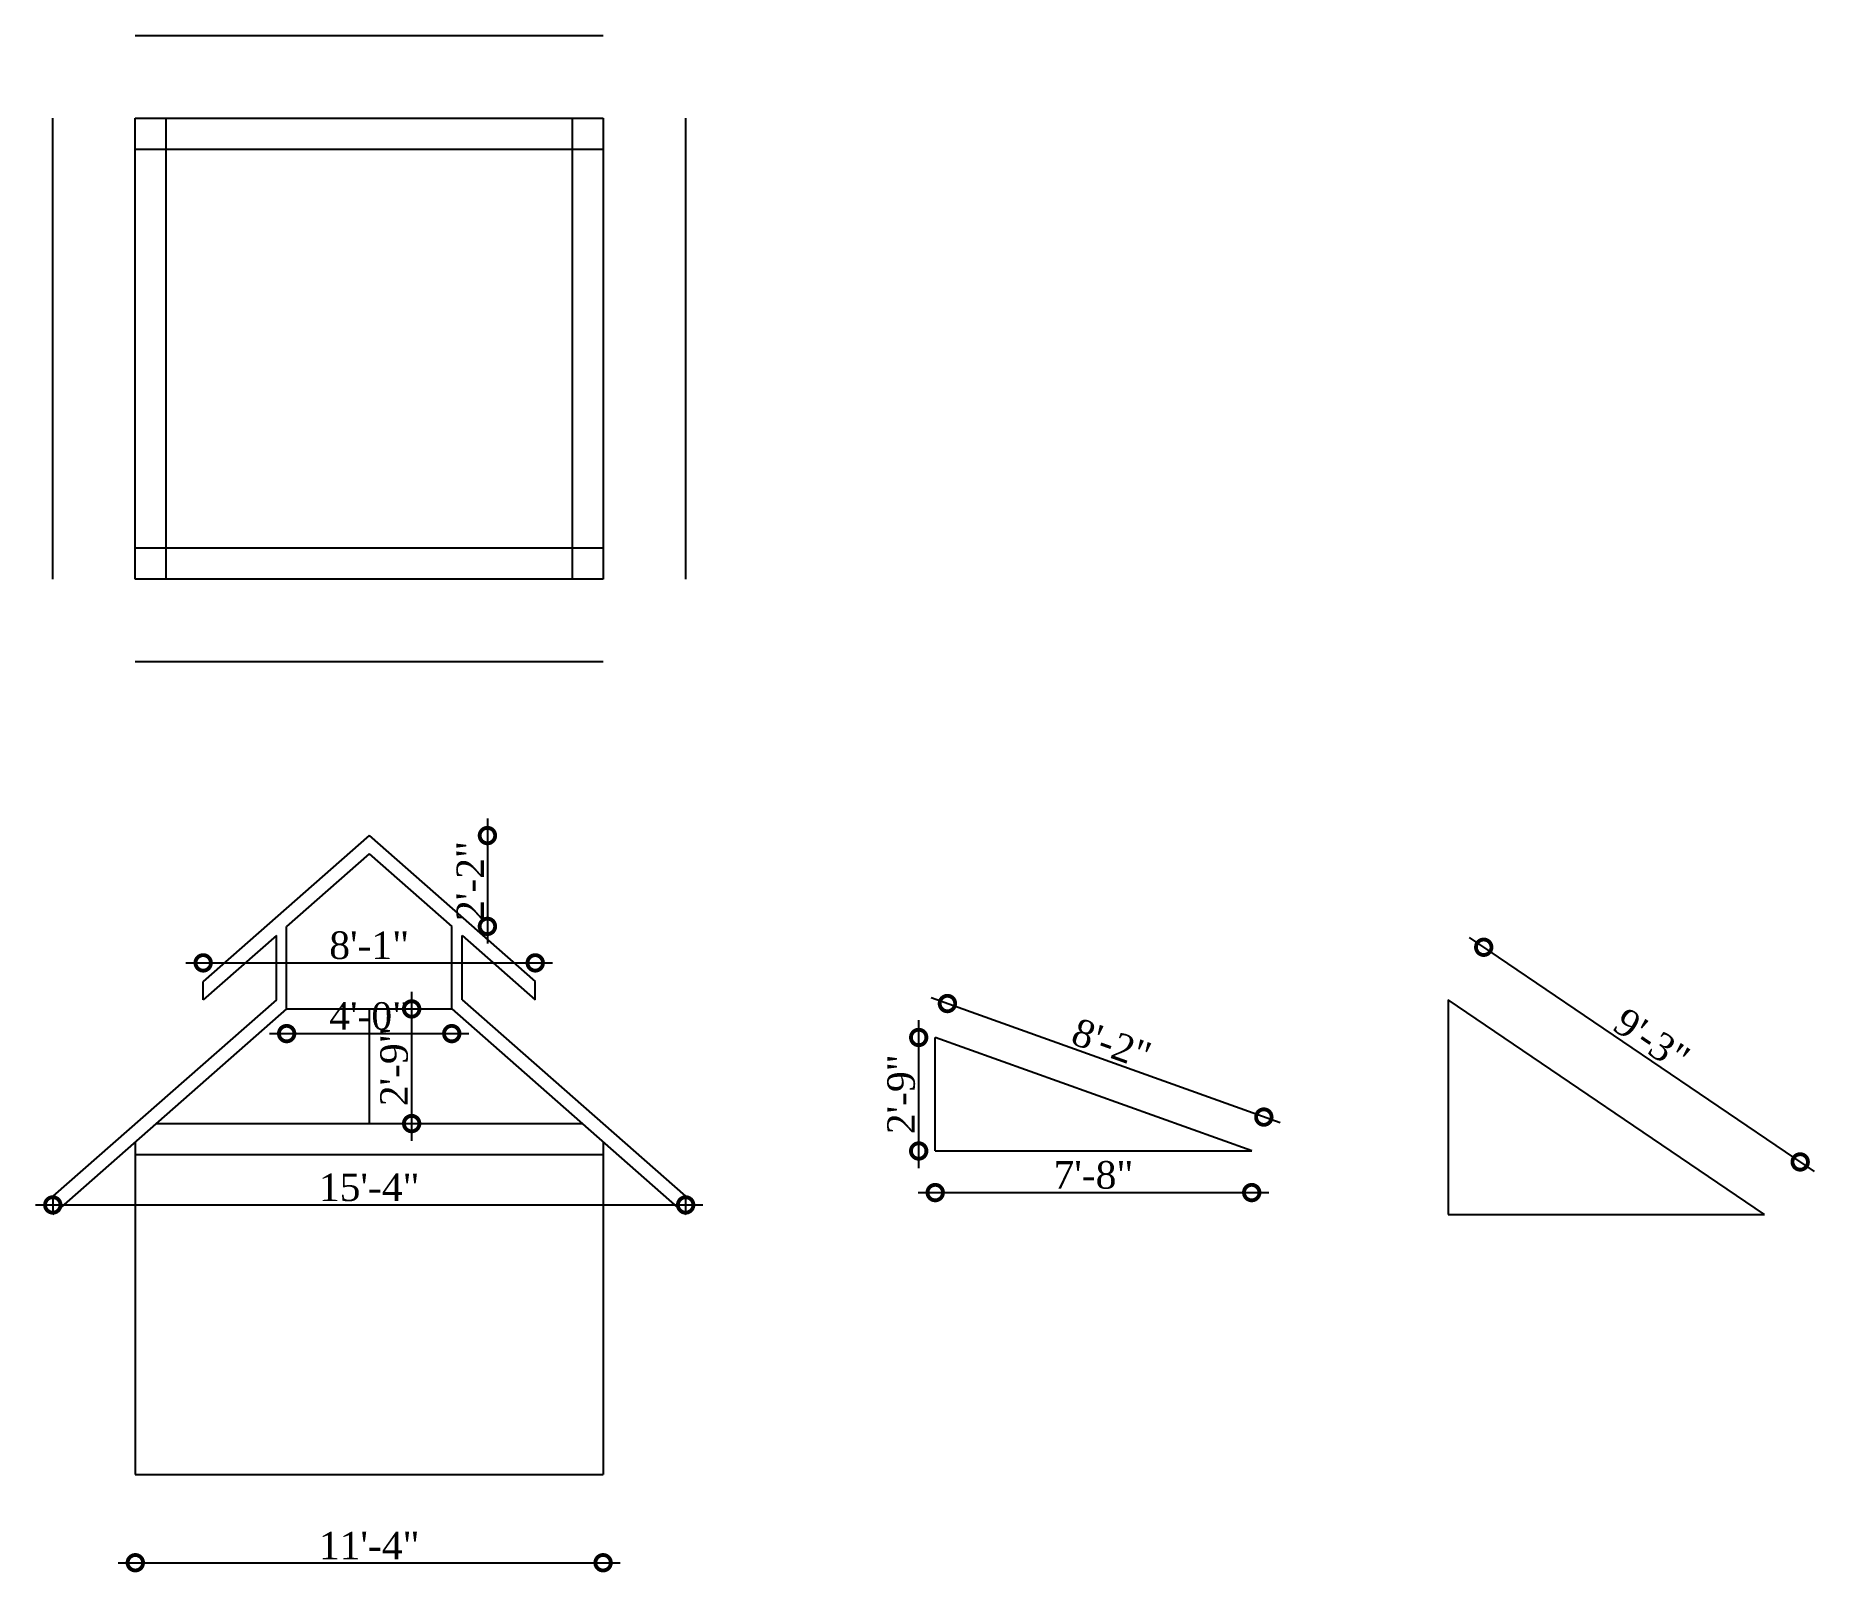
# Model space of a CAD drawing. Header units: inches. Extents: x 252 to 7097, y -1231 to 114.
# Drawn here: x 6580 to 7097, y -1231 to -784 of the extents above; entities that cross this region are included whole.
import ezdxf

# ---------------------------------------------------------------- set-up
doc = ezdxf.new("R2010")
doc.units = ezdxf.units.IN
doc.header["$LTSCALE"] = 5
doc.header["$MEASUREMENT"] = 0
doc.header["$PDMODE"] = 2
doc.linetypes.add('DASHED2', pattern=[0.375, 0.25, -0.125])
doc.layers.add('Dimention', color=7, linetype='Continuous', lineweight=5)
doc.layers.add('river', color=7, linetype='DASHED2', lineweight=25)
doc.styles.add('Times', font='times.ttf')
doc.dimstyles.new('D100', dxfattribs={"dimtxt": 8, "dimasz": 9, "dimexe": 5, "dimexo": 0, "dimgap": 1, "dimtad": 1, "dimdec": 0, "dimzin": 3, "dimdsep": 46, "dimlunit": 4, "dimtxsty": 'Times', "dimblk": 'DOTSMALL', "dimcen": 0.09, "dimdle": 5, "dimse1": 1, "dimse2": 1, "dimaunit": 1, "dimadec": 3, "dimazin": 0, "dimtfac": 1, "dimtdec": 0, "dimtix": 1, "dimtofl": 0, "dimtmove": 1, "dimatfit": 0, "dimfxl": 1, "dimtolj": 1, "dimtzin": 0, "dimarcsym": 0})

msp = doc.modelspace()

# ---------------------------------------------------------------- blocks, each defined once
blk = doc.blocks.new('_DotSmall')
at = {"layer": 'Dimention', "color": 0, "const_width": 0.5}
blk.add_lwpolyline([(-0.0625, 0, 1), (0.0625, 0, 1)], format="xyb", close=True, dxfattribs=at)
blk = doc.blocks.new('*D144')
at = {"layer": 'Defpoints', "color": 0, "linetype": 'Continuous', "ltscale": 20, "transparency": 16777216}
for p in [(6677.03, -1066.76), (6677.03, -1100.08), (6689.37, -1100.08)]:
    blk.add_point(p, dxfattribs=at)
at = {"layer": 'river', "color": 0, "linetype": 'Continuous', "lineweight": -2, "ltscale": 20, "transparency": 16777216}
blk.add_line((6689.37, -1061.76), (6689.37, -1105.08), dxfattribs=at)
at = {"layer": 'river', "color": 0, "linetype": 'Continuous', "lineweight": -2, "ltscale": 20, "transparency": 16777216, "xscale": 9, "yscale": 9, "zscale": 9}
for p, rotation in [((6689.37, -1066.76), 90), ((6689.37, -1100.08), 270)]:
    blk.add_blockref('_DotSmall', p, dxfattribs=dict(at, rotation=rotation))
at = {"layer": 'river', "color": 0, "linetype": 'Continuous', "ltscale": 20, "transparency": 16777216, "insert": (6684.29, -1083.42), "char_height": 8, "attachment_point": 5, "rotation": 90, "style": 'Times'}
blk.add_mtext('\\A1;2\'-9"', dxfattribs=at)
blk = doc.blocks.new('*D145')
at = {"layer": 'Defpoints', "color": 0, "linetype": 'Continuous', "ltscale": 20, "transparency": 16777216}
for p in [(6653.03, -1066.76), (6701.03, -1066.76), (6701.03, -1073.93)]:
    blk.add_point(p, dxfattribs=at)
at = {"layer": 'river', "color": 0, "linetype": 'Continuous', "lineweight": -2, "ltscale": 20, "transparency": 16777216}
blk.add_line((6648.03, -1073.93), (6706.03, -1073.93), dxfattribs=at)
at = {"layer": 'river', "color": 0, "linetype": 'Continuous', "lineweight": -2, "ltscale": 20, "transparency": 16777216, "xscale": 9, "yscale": 9, "zscale": 9, "rotation": 180}
blk.add_blockref('_DotSmall', (6653.03, -1073.93), dxfattribs=at)
at = {"layer": 'river', "color": 0, "linetype": 'Continuous', "lineweight": -2, "ltscale": 20, "transparency": 16777216, "xscale": 9, "yscale": 9, "zscale": 9}
blk.add_blockref('_DotSmall', (6701.03, -1073.93), dxfattribs=at)
at = {"layer": 'river', "color": 0, "linetype": 'Continuous', "ltscale": 20, "transparency": 16777216, "insert": (6677.03, -1068.87), "char_height": 8, "attachment_point": 5, "style": 'Times'}
blk.add_mtext('\\A1;4\'-0"', dxfattribs=at)
blk = doc.blocks.new('*D146')
at = {"layer": 'Defpoints', "color": 0, "linetype": 'Continuous', "ltscale": 20, "transparency": 16777216}
for p in [(6585.03, -1121.15), (6769.03, -1121.15), (6769.03, -1123.73)]:
    blk.add_point(p, dxfattribs=at)
at = {"layer": 'river', "color": 0, "linetype": 'Continuous', "lineweight": -2, "ltscale": 20, "transparency": 16777216}
blk.add_line((6580.03, -1123.73), (6774.03, -1123.73), dxfattribs=at)
at = {"layer": 'river', "color": 0, "linetype": 'Continuous', "lineweight": -2, "ltscale": 20, "transparency": 16777216, "xscale": 9, "yscale": 9, "zscale": 9, "rotation": 180}
blk.add_blockref('_DotSmall', (6585.03, -1123.73), dxfattribs=at)
at = {"layer": 'river', "color": 0, "linetype": 'Continuous', "lineweight": -2, "ltscale": 20, "transparency": 16777216, "xscale": 9, "yscale": 9, "zscale": 9}
blk.add_blockref('_DotSmall', (6769.03, -1123.73), dxfattribs=at)
at = {"layer": 'river', "color": 0, "linetype": 'Continuous', "ltscale": 20, "transparency": 16777216, "insert": (6677.03, -1118.66), "char_height": 8, "attachment_point": 5, "style": 'Times'}
blk.add_mtext('\\A1;15\'-4"', dxfattribs=at)
blk = doc.blocks.new('*D147')
at = {"layer": 'Defpoints', "color": 0, "linetype": 'Continuous', "ltscale": 20, "transparency": 16777216}
for p in [(6725.3, -1053.37), (6628.76, -1064.08), (6725.3, -1064.08)]:
    blk.add_point(p, dxfattribs=at)
at = {"layer": 'river', "color": 0, "linetype": 'Continuous', "lineweight": -2, "ltscale": 20, "transparency": 16777216}
blk.add_line((6623.76, -1053.37), (6730.3, -1053.37), dxfattribs=at)
at = {"layer": 'river', "color": 0, "linetype": 'Continuous', "lineweight": -2, "ltscale": 20, "transparency": 16777216, "xscale": 9, "yscale": 9, "zscale": 9, "rotation": 180}
blk.add_blockref('_DotSmall', (6628.76, -1053.37), dxfattribs=at)
at = {"layer": 'river', "color": 0, "linetype": 'Continuous', "lineweight": -2, "ltscale": 20, "transparency": 16777216, "xscale": 9, "yscale": 9, "zscale": 9}
blk.add_blockref('_DotSmall', (6725.3, -1053.37), dxfattribs=at)
at = {"layer": 'river', "color": 0, "linetype": 'Continuous', "ltscale": 20, "transparency": 16777216, "insert": (6677.03, -1048.3), "char_height": 8, "attachment_point": 5, "style": 'Times'}
blk.add_mtext('\\A1;8\'-1"', dxfattribs=at)
blk = doc.blocks.new('*D148')
at = {"layer": 'Defpoints', "color": 0, "linetype": 'Continuous', "ltscale": 20, "transparency": 16777216}
for p in [(6677.03, -1016.37), (6677.03, -1042.76), (6711.4, -1042.76)]:
    blk.add_point(p, dxfattribs=at)
at = {"layer": 'river', "color": 0, "linetype": 'Continuous', "lineweight": -2, "ltscale": 20, "transparency": 16777216}
blk.add_line((6711.4, -1011.37), (6711.4, -1047.76), dxfattribs=at)
at = {"layer": 'river', "color": 0, "linetype": 'Continuous', "lineweight": -2, "ltscale": 20, "transparency": 16777216, "xscale": 9, "yscale": 9, "zscale": 9}
for p, rotation in [((6711.4, -1016.37), 90), ((6711.4, -1042.76), 270)]:
    blk.add_blockref('_DotSmall', p, dxfattribs=dict(at, rotation=rotation))
at = {"layer": 'river', "color": 0, "linetype": 'Continuous', "ltscale": 20, "transparency": 16777216, "insert": (6706.4, -1029.57), "char_height": 8, "attachment_point": 5, "rotation": 90, "style": 'Times'}
blk.add_mtext('\\A1;2\'-2"', dxfattribs=at)
blk = doc.blocks.new('*D149')
at = {"layer": 'Defpoints', "color": 0, "linetype": 'Continuous', "ltscale": 20, "transparency": 16777216}
for p in [(6609.03, -1202.08), (6745.03, -1202.08), (6745.03, -1227.73)]:
    blk.add_point(p, dxfattribs=at)
at = {"layer": 'river', "color": 0, "linetype": 'Continuous', "lineweight": -2, "ltscale": 20, "transparency": 16777216}
blk.add_line((6604.03, -1227.73), (6750.03, -1227.73), dxfattribs=at)
at = {"layer": 'river', "color": 0, "linetype": 'Continuous', "lineweight": -2, "ltscale": 20, "transparency": 16777216, "xscale": 9, "yscale": 9, "zscale": 9, "rotation": 180}
blk.add_blockref('_DotSmall', (6609.03, -1227.73), dxfattribs=at)
at = {"layer": 'river', "color": 0, "linetype": 'Continuous', "lineweight": -2, "ltscale": 20, "transparency": 16777216, "xscale": 9, "yscale": 9, "zscale": 9}
blk.add_blockref('_DotSmall', (6745.03, -1227.73), dxfattribs=at)
at = {"layer": 'river', "color": 0, "linetype": 'Continuous', "ltscale": 20, "transparency": 16777216, "insert": (6677.03, -1222.73), "char_height": 8, "attachment_point": 5, "style": 'Times'}
blk.add_mtext('\\A1;11\'-4"', dxfattribs=at)
blk = doc.blocks.new('*D151')
at = {"layer": 'Defpoints', "color": 0, "linetype": 'Continuous', "ltscale": 20, "transparency": 16777216}
for p in [(6845.14, -1065.19), (6841.6, -1075.05), (6933.61, -1108.05)]:
    blk.add_point(p, dxfattribs=at)
at = {"layer": 'river', "color": 0, "linetype": 'Continuous', "lineweight": -2, "ltscale": 20, "transparency": 16777216}
blk.add_line((6941.85, -1099.88), (6840.43, -1063.5), dxfattribs=at)
at = {"layer": 'river', "color": 0, "linetype": 'Continuous', "lineweight": -2, "ltscale": 20, "transparency": 16777216, "xscale": 9, "yscale": 9, "zscale": 9}
for p, rotation in [((6845.14, -1065.19), 160.2681021628077), ((6937.14, -1098.19), 340.2681021628077)]:
    blk.add_blockref('_DotSmall', p, dxfattribs=dict(at, rotation=rotation))
at = {"layer": 'river', "color": 0, "linetype": 'Continuous', "ltscale": 20, "transparency": 16777216, "insert": (6892.85, -1076.92), "char_height": 8, "attachment_point": 5, "rotation": 340.2681, "style": 'Times'}
blk.add_mtext('\\A1;8\'-2"', dxfattribs=at)
blk = doc.blocks.new('*D152')
at = {"layer": 'Defpoints', "color": 0, "linetype": 'Continuous', "ltscale": 20, "transparency": 16777216}
for p in [(6836.79, -1075.05), (6841.6, -1075.05), (6841.6, -1108.05)]:
    blk.add_point(p, dxfattribs=at)
at = {"layer": 'river', "color": 0, "linetype": 'Continuous', "lineweight": -2, "ltscale": 20, "transparency": 16777216}
blk.add_line((6836.79, -1113.05), (6836.79, -1070.05), dxfattribs=at)
at = {"layer": 'river', "color": 0, "linetype": 'Continuous', "lineweight": -2, "ltscale": 20, "transparency": 16777216, "xscale": 9, "yscale": 9, "zscale": 9}
for p, rotation in [((6836.79, -1075.05), 90), ((6836.79, -1108.05), 270)]:
    blk.add_blockref('_DotSmall', p, dxfattribs=dict(at, rotation=rotation))
at = {"layer": 'river', "color": 0, "linetype": 'Continuous', "ltscale": 20, "transparency": 16777216, "insert": (6831.71, -1091.55), "char_height": 8, "attachment_point": 5, "rotation": 90, "style": 'Times'}
blk.add_mtext('\\A1;2\'-9"', dxfattribs=at)
blk = doc.blocks.new('*D153')
at = {"layer": 'Defpoints', "color": 0, "linetype": 'Continuous', "ltscale": 20, "transparency": 16777216}
for p in [(6841.6, -1108.05), (6933.61, -1108.05), (6933.61, -1120.14)]:
    blk.add_point(p, dxfattribs=at)
at = {"layer": 'river', "color": 0, "linetype": 'Continuous', "lineweight": -2, "ltscale": 20, "transparency": 16777216}
blk.add_line((6836.6, -1120.14), (6938.61, -1120.14), dxfattribs=at)
at = {"layer": 'river', "color": 0, "linetype": 'Continuous', "lineweight": -2, "ltscale": 20, "transparency": 16777216, "xscale": 9, "yscale": 9, "zscale": 9, "rotation": 180}
blk.add_blockref('_DotSmall', (6841.6, -1120.14), dxfattribs=at)
at = {"layer": 'river', "color": 0, "linetype": 'Continuous', "lineweight": -2, "ltscale": 20, "transparency": 16777216, "xscale": 9, "yscale": 9, "zscale": 9}
blk.add_blockref('_DotSmall', (6933.61, -1120.14), dxfattribs=at)
at = {"layer": 'river', "color": 0, "linetype": 'Continuous', "ltscale": 20, "transparency": 16777216, "insert": (6887.6, -1115.06), "char_height": 8, "attachment_point": 5, "style": 'Times'}
blk.add_mtext('\\A1;7\'-8"', dxfattribs=at)
blk = doc.blocks.new('*D154')
at = {"layer": 'Defpoints', "color": 0, "linetype": 'Continuous', "ltscale": 20, "transparency": 16777216}
for p in [(7001.07, -1048.83), (6990.74, -1064.08), (7082.74, -1126.47)]:
    blk.add_point(p, dxfattribs=at)
at = {"layer": 'river', "color": 0, "linetype": 'Continuous', "lineweight": -2, "ltscale": 20, "transparency": 16777216}
blk.add_line((7097.22, -1114.04), (6996.94, -1046.03), dxfattribs=at)
at = {"layer": 'river', "color": 0, "linetype": 'Continuous', "lineweight": -2, "ltscale": 20, "transparency": 16777216, "xscale": 9, "yscale": 9, "zscale": 9}
for p, rotation in [((7001.07, -1048.83), 145.85523395637), ((7093.08, -1111.23), 325.8552339563699)]:
    blk.add_blockref('_DotSmall', p, dxfattribs=dict(at, rotation=rotation))
at = {"layer": 'river', "color": 0, "linetype": 'Continuous', "ltscale": 20, "transparency": 16777216, "insert": (7049.93, -1075.83), "char_height": 8, "attachment_point": 5, "rotation": 325.8552, "style": 'Times'}
blk.add_mtext('\\A1;9\'-3"', dxfattribs=at)

# ---------------------------------------------------------------- dimensions: what is measured, and where the dimension line sits
at = {"layer": 'river', "color": 1, "linetype": 'Continuous', "ltscale": 20}
for base, p1, p2, picture, middle in [((6711.4, -1042.76), (6677.03, -1016.37), (6677.03, -1042.76), '*D148', (6706.4, -1029.57)), ((6689.37, -1100.08), (6677.03, -1066.76), (6677.03, -1100.08), '*D144', (6684.29, -1083.42)), ((6836.79, -1075.05), (6841.6, -1108.05), (6841.6, -1075.05), '*D152', (6831.71, -1091.55))]:
    dim = msp.add_linear_dim(base=base, p1=p1, p2=p2, angle=90, dimstyle='D100', dxfattribs=at)
    dim.commit()
    dim.dimension.update_dxf_attribs({"geometry": picture, "text_midpoint": middle})
for base, p1, p2, picture, middle in [((6725.3, -1053.37), (6628.76, -1064.08), (6725.3, -1064.08), '*D147', (6677.03, -1048.3)), ((6701.03, -1073.93), (6653.03, -1066.76), (6701.03, -1066.76), '*D145', (6677.03, -1068.87)), ((6933.61, -1120.14), (6841.6, -1108.05), (6933.61, -1108.05), '*D153', (6887.6, -1115.06)), ((6769.03, -1123.73), (6585.03, -1121.15), (6769.03, -1121.15), '*D146', (6677.03, -1118.66)), ((6745.03, -1227.73), (6609.03, -1202.08), (6745.03, -1202.08), '*D149', (6677.03, -1222.73))]:
    dim = msp.add_linear_dim(base=base, p1=p1, p2=p2, dimstyle='D100', dxfattribs=at)
    dim.commit()
    dim.dimension.update_dxf_attribs({"geometry": picture, "text_midpoint": middle})
for p1, p2, distance, picture, middle in [((7082.74, -1126.47), (6990.74, -1064.08), -18.42, '*D154', (7049.93, -1075.83)), ((6933.61, -1108.05), (6841.6, -1075.05), -10.48, '*D151', (6892.85, -1076.92))]:
    dim = msp.add_aligned_dim(p1=p1, p2=p2, distance=distance, dimstyle='D100', dxfattribs=at)
    dim.commit()
    dim.dimension.update_dxf_attribs({"geometry": picture, "text_midpoint": middle})

# ---------------------------------------------------------------- linework, layer by layer
at = {"layer": 'river', "color": 1, "linetype": 'Continuous', "ltscale": 20}
for p, q in [((6609.03, -783.84), (6745.03, -783.84)), ((6585.03, -941.84), (6585.03, -807.84)), ((6609.03, -807.84), (6745.03, -807.84)), ((6609.03, -941.84), (6609.03, -807.84)), ((6618.03, -941.84), (6618.03, -807.84)), ((6736.03, -807.84), (6736.03, -941.84)), ((6745.03, -807.84), (6745.03, -941.84)), ((6769.03, -807.84), (6769.03, -941.84)), ((6609.03, -816.84), (6745.03, -816.84)), ((6745.03, -932.84), (6609.03, -932.84)), ((6745.03, -941.84), (6609.03, -941.84)), ((6745.03, -965.84), (6609.03, -965.84)), ((6677.03, -1016.37), (6628.76, -1058.75)), ((6677.03, -1016.37), (6725.3, -1058.75)), ((6677.03, -1021.69), (6653.03, -1042.76)), ((6677.03, -1021.69), (6701.03, -1042.76)), ((6653.03, -1066.76), (6653.03, -1042.76)), ((6701.03, -1066.76), (6701.03, -1042.76)), ((6650.03, -1045.4), (6628.76, -1064.08)), ((6650.03, -1064.08), (6650.03, -1045.4)), ((6704.03, -1064.08), (6704.03, -1045.4)), ((6704.03, -1045.4), (6725.3, -1064.08)), ((6628.76, -1064.08), (6628.76, -1058.75)), ((6725.3, -1064.08), (6725.3, -1058.75)), ((6650.03, -1064.08), (6585.03, -1121.15)), ((6704.03, -1064.08), (6769.03, -1121.15)), ((6990.74, -1064.08), (6990.74, -1126.47)), ((7082.74, -1126.47), (6990.74, -1064.08)), ((6653.03, -1066.76), (6585.03, -1126.47)), ((6653.03, -1066.76), (6701.03, -1066.76)), ((6677.03, -1066.76), (6677.03, -1100.08)), ((6701.03, -1066.76), (6769.03, -1126.47)), ((6841.6, -1108.05), (6841.6, -1075.05)), ((6933.61, -1108.05), (6841.6, -1075.05)), ((6615.09, -1100.08), (6738.97, -1100.08)), ((6609.03, -1105.4), (6609.03, -1202.08)), ((6745.03, -1105.4), (6745.03, -1202.08)), ((6609.03, -1109.08), (6745.03, -1109.08)), ((6841.6, -1108.05), (6933.61, -1108.05)), ((6585.03, -1121.15), (6585.03, -1126.47)), ((6769.03, -1121.15), (6769.03, -1126.47)), ((6990.74, -1126.47), (7082.74, -1126.47)), ((6609.03, -1202.08), (6745.03, -1202.08))]:
    msp.add_line(p, q, dxfattribs=at)

msp.set_redraw_order([(e.dxf.handle, doc.entitydb.next_handle()) for e in msp.query("TEXT MTEXT ATTDEF DIMENSION ARC_DIMENSION")])  # texts and dimensions are drawn at this point

doc.saveas('drawing.dxf')
